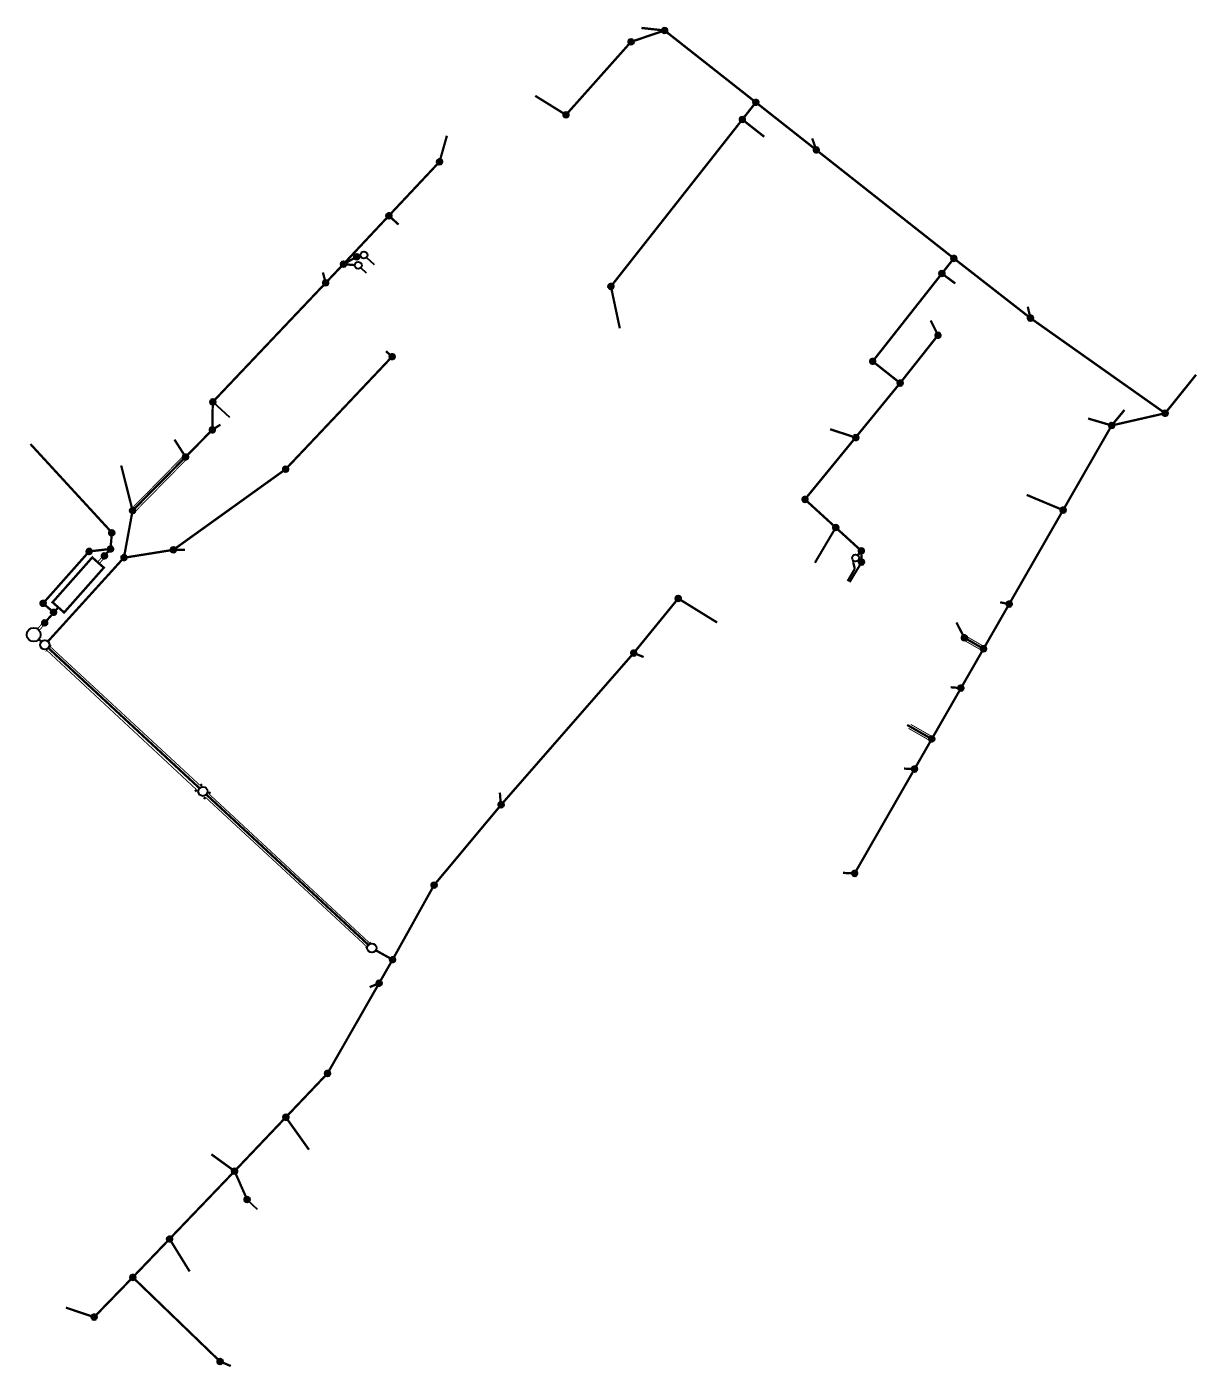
# Model space of a CAD drawing. Header units: metres. Extents: x 10736 to 10990, y -5488 to -5197.
import ezdxf

# ---------------------------------------------------------------- set-up
doc = ezdxf.new("R2010")
doc.units = ezdxf.units.M
doc.header["$MEASUREMENT"] = 0
doc.linetypes.add('CONTINUA', pattern=[0])
doc.linetypes.add('Cплошная', pattern=[0])
doc.layers.add('МГТ_НВК_К2_СЕТЬ', color=94, linetype='Cплошная', lineweight=40)

# ---------------------------------------------------------------- blocks, each defined once
blk = doc.blocks.new('*U104')
at = {"ltscale": 0.15}
h = blk.add_hatch(color=252, dxfattribs=at)
h.dxf.hatch_style = 1
h.paths.add_polyline_path([(10774.26, -5435.88, 1), (10773.26, -5435.88, 1)])
at = {"layer": 'МГТ_НВК_К2_СЕТЬ', "lineweight": 60, "ltscale": 0.15}
blk.add_lwpolyline([(10773.26, -5435.88, -1), (10774.26, -5435.88, -1), (10773.26, -5435.88, -3.132122)], format="xyb", dxfattribs=at)
at = {"layer": 'МГТ_НВК_К2_СЕТЬ', "lineweight": 53, "ltscale": 0.15}
blk.add_circle((10773.76, -5435.88), 0.5, dxfattribs=at)
blk = doc.blocks.new('*U105')
at = {"ltscale": 0.15}
h = blk.add_hatch(color=252, dxfattribs=at)
h.dxf.hatch_style = 1
h.paths.add_polyline_path([(10774.26, -5435.88, 1), (10773.26, -5435.88, 1)])
at = {"layer": 'МГТ_НВК_К2_СЕТЬ', "lineweight": 60, "ltscale": 0.15}
blk.add_lwpolyline([(10773.26, -5435.88, -1), (10774.26, -5435.88, -1), (10773.26, -5435.88, -3.132122)], format="xyb", dxfattribs=at)
at = {"layer": 'МГТ_НВК_К2_СЕТЬ', "lineweight": 53, "ltscale": 0.15}
blk.add_circle((10773.76, -5435.88), 0.5, dxfattribs=at)
blk = doc.blocks.new('*U106')
at = {"ltscale": 0.15}
h = blk.add_hatch(color=252, dxfattribs=at)
h.dxf.hatch_style = 1
h.paths.add_polyline_path([(10774.26, -5435.88, 1), (10773.26, -5435.88, 1)])
at = {"layer": 'МГТ_НВК_К2_СЕТЬ', "lineweight": 60, "ltscale": 0.15}
blk.add_lwpolyline([(10773.26, -5435.88, -1), (10774.26, -5435.88, -1), (10773.26, -5435.88, -3.132122)], format="xyb", dxfattribs=at)
at = {"layer": 'МГТ_НВК_К2_СЕТЬ', "lineweight": 53, "ltscale": 0.15}
blk.add_circle((10773.76, -5435.88), 0.5, dxfattribs=at)
blk = doc.blocks.new('*U107')
at = {"ltscale": 0.15}
h = blk.add_hatch(color=252, dxfattribs=at)
h.dxf.hatch_style = 1
h.paths.add_polyline_path([(10774.26, -5435.88, 1), (10773.26, -5435.88, 1)])
at = {"layer": 'МГТ_НВК_К2_СЕТЬ', "lineweight": 60, "ltscale": 0.15}
blk.add_lwpolyline([(10773.26, -5435.88, -1), (10774.26, -5435.88, -1), (10773.26, -5435.88, -3.132122)], format="xyb", dxfattribs=at)
at = {"layer": 'МГТ_НВК_К2_СЕТЬ', "lineweight": 53, "ltscale": 0.15}
blk.add_circle((10773.76, -5435.88), 0.5, dxfattribs=at)
blk = doc.blocks.new('*U108')
at = {"ltscale": 0.15}
h = blk.add_hatch(color=252, dxfattribs=at)
h.dxf.hatch_style = 1
h.paths.add_polyline_path([(10774.26, -5435.88, 1), (10773.26, -5435.88, 1)])
at = {"layer": 'МГТ_НВК_К2_СЕТЬ', "lineweight": 60, "ltscale": 0.15}
blk.add_lwpolyline([(10773.26, -5435.88, -1), (10774.26, -5435.88, -1), (10773.26, -5435.88, -3.132122)], format="xyb", dxfattribs=at)
at = {"layer": 'МГТ_НВК_К2_СЕТЬ', "lineweight": 53, "ltscale": 0.15}
blk.add_circle((10773.76, -5435.88), 0.5, dxfattribs=at)
blk = doc.blocks.new('*U109')
at = {"ltscale": 0.15}
h = blk.add_hatch(color=252, dxfattribs=at)
h.dxf.hatch_style = 1
h.paths.add_polyline_path([(10774.26, -5435.88, 1), (10773.26, -5435.88, 1)])
at = {"layer": 'МГТ_НВК_К2_СЕТЬ', "lineweight": 60, "ltscale": 0.15}
blk.add_lwpolyline([(10773.26, -5435.88, -1), (10774.26, -5435.88, -1), (10773.26, -5435.88, -3.132122)], format="xyb", dxfattribs=at)
at = {"layer": 'МГТ_НВК_К2_СЕТЬ', "lineweight": 53, "ltscale": 0.15}
blk.add_circle((10773.76, -5435.88), 0.5, dxfattribs=at)
blk = doc.blocks.new('*U110')
at = {"ltscale": 0.15}
h = blk.add_hatch(color=252, dxfattribs=at)
h.dxf.hatch_style = 1
h.paths.add_polyline_path([(10774.26, -5435.88, 1), (10773.26, -5435.88, 1)])
at = {"layer": 'МГТ_НВК_К2_СЕТЬ', "lineweight": 60, "ltscale": 0.15}
blk.add_lwpolyline([(10773.26, -5435.88, -1), (10774.26, -5435.88, -1), (10773.26, -5435.88, -3.132122)], format="xyb", dxfattribs=at)
at = {"layer": 'МГТ_НВК_К2_СЕТЬ', "lineweight": 53, "ltscale": 0.15}
blk.add_circle((10773.76, -5435.88), 0.5, dxfattribs=at)
blk = doc.blocks.new('*U111')
at = {"ltscale": 0.15}
h = blk.add_hatch(color=252, dxfattribs=at)
h.dxf.hatch_style = 1
h.paths.add_polyline_path([(10774.26, -5435.88, 1), (10773.26, -5435.88, 1)])
at = {"layer": 'МГТ_НВК_К2_СЕТЬ', "lineweight": 60, "ltscale": 0.15}
blk.add_lwpolyline([(10773.26, -5435.88, -1), (10774.26, -5435.88, -1), (10773.26, -5435.88, -3.132122)], format="xyb", dxfattribs=at)
at = {"layer": 'МГТ_НВК_К2_СЕТЬ', "lineweight": 53, "ltscale": 0.15}
blk.add_circle((10773.76, -5435.88), 0.5, dxfattribs=at)
blk = doc.blocks.new('*U112')
at = {"ltscale": 0.15}
h = blk.add_hatch(color=252, dxfattribs=at)
h.dxf.hatch_style = 1
h.paths.add_polyline_path([(10774.26, -5435.88, 1), (10773.26, -5435.88, 1)])
at = {"layer": 'МГТ_НВК_К2_СЕТЬ', "lineweight": 60, "ltscale": 0.15}
blk.add_lwpolyline([(10773.26, -5435.88, -1), (10774.26, -5435.88, -1), (10773.26, -5435.88, -3.132122)], format="xyb", dxfattribs=at)
at = {"layer": 'МГТ_НВК_К2_СЕТЬ', "lineweight": 53, "ltscale": 0.15}
blk.add_circle((10773.76, -5435.88), 0.5, dxfattribs=at)
blk = doc.blocks.new('*U113')
at = {"ltscale": 0.15}
h = blk.add_hatch(color=252, dxfattribs=at)
h.dxf.hatch_style = 1
h.paths.add_polyline_path([(10774.26, -5435.88, 1), (10773.26, -5435.88, 1)])
at = {"layer": 'МГТ_НВК_К2_СЕТЬ', "lineweight": 60, "ltscale": 0.15}
blk.add_lwpolyline([(10773.26, -5435.88, -1), (10774.26, -5435.88, -1), (10773.26, -5435.88, -3.132122)], format="xyb", dxfattribs=at)
at = {"layer": 'МГТ_НВК_К2_СЕТЬ', "lineweight": 53, "ltscale": 0.15}
blk.add_circle((10773.76, -5435.88), 0.5, dxfattribs=at)
blk = doc.blocks.new('*U114')
at = {"ltscale": 0.15}
h = blk.add_hatch(color=252, dxfattribs=at)
h.dxf.hatch_style = 1
h.paths.add_polyline_path([(10774.26, -5435.88, 1), (10773.26, -5435.88, 1)])
at = {"layer": 'МГТ_НВК_К2_СЕТЬ', "lineweight": 60, "ltscale": 0.15}
blk.add_lwpolyline([(10773.26, -5435.88, -1), (10774.26, -5435.88, -1), (10773.26, -5435.88, -3.132122)], format="xyb", dxfattribs=at)
at = {"layer": 'МГТ_НВК_К2_СЕТЬ', "lineweight": 53, "ltscale": 0.15}
blk.add_circle((10773.76, -5435.88), 0.5, dxfattribs=at)
blk = doc.blocks.new('*U115')
at = {"ltscale": 0.15}
h = blk.add_hatch(color=252, dxfattribs=at)
h.dxf.hatch_style = 1
h.paths.add_polyline_path([(10774.26, -5435.88, 1), (10773.26, -5435.88, 1)])
at = {"layer": 'МГТ_НВК_К2_СЕТЬ', "lineweight": 60, "ltscale": 0.15}
blk.add_lwpolyline([(10773.26, -5435.88, -1), (10774.26, -5435.88, -1), (10773.26, -5435.88, -3.132122)], format="xyb", dxfattribs=at)
at = {"layer": 'МГТ_НВК_К2_СЕТЬ', "lineweight": 53, "ltscale": 0.15}
blk.add_circle((10773.76, -5435.88), 0.5, dxfattribs=at)
blk = doc.blocks.new('*U116')
at = {"ltscale": 0.15}
h = blk.add_hatch(color=252, dxfattribs=at)
h.dxf.hatch_style = 1
h.paths.add_polyline_path([(10774.26, -5435.88, 1), (10773.26, -5435.88, 1)])
at = {"layer": 'МГТ_НВК_К2_СЕТЬ', "lineweight": 60, "ltscale": 0.15}
blk.add_lwpolyline([(10773.26, -5435.88, -1), (10774.26, -5435.88, -1), (10773.26, -5435.88, -3.132122)], format="xyb", dxfattribs=at)
at = {"layer": 'МГТ_НВК_К2_СЕТЬ', "lineweight": 53, "ltscale": 0.15}
blk.add_circle((10773.76, -5435.88), 0.5, dxfattribs=at)
blk = doc.blocks.new('*U117')
at = {"ltscale": 0.15}
h = blk.add_hatch(color=252, dxfattribs=at)
h.dxf.hatch_style = 1
h.paths.add_polyline_path([(10774.26, -5435.88, 1), (10773.26, -5435.88, 1)])
at = {"layer": 'МГТ_НВК_К2_СЕТЬ', "lineweight": 60, "ltscale": 0.15}
blk.add_lwpolyline([(10773.26, -5435.88, -1), (10774.26, -5435.88, -1), (10773.26, -5435.88, -3.132122)], format="xyb", dxfattribs=at)
at = {"layer": 'МГТ_НВК_К2_СЕТЬ', "lineweight": 53, "ltscale": 0.15}
blk.add_circle((10773.76, -5435.88), 0.5, dxfattribs=at)
blk = doc.blocks.new('*U118')
at = {"ltscale": 0.15}
h = blk.add_hatch(color=252, dxfattribs=at)
h.dxf.hatch_style = 1
h.paths.add_polyline_path([(10774.26, -5435.88, 1), (10773.26, -5435.88, 1)])
at = {"layer": 'МГТ_НВК_К2_СЕТЬ', "lineweight": 60, "ltscale": 0.15}
blk.add_lwpolyline([(10773.26, -5435.88, -1), (10774.26, -5435.88, -1), (10773.26, -5435.88, -3.132122)], format="xyb", dxfattribs=at)
at = {"layer": 'МГТ_НВК_К2_СЕТЬ', "lineweight": 53, "ltscale": 0.15}
blk.add_circle((10773.76, -5435.88), 0.5, dxfattribs=at)
blk = doc.blocks.new('*U119')
at = {"ltscale": 0.15}
h = blk.add_hatch(color=252, dxfattribs=at)
h.dxf.hatch_style = 1
h.paths.add_polyline_path([(10774.26, -5435.88, 1), (10773.26, -5435.88, 1)])
at = {"layer": 'МГТ_НВК_К2_СЕТЬ', "lineweight": 60, "ltscale": 0.15}
blk.add_lwpolyline([(10773.26, -5435.88, -1), (10774.26, -5435.88, -1), (10773.26, -5435.88, -3.132122)], format="xyb", dxfattribs=at)
at = {"layer": 'МГТ_НВК_К2_СЕТЬ', "lineweight": 53, "ltscale": 0.15}
blk.add_circle((10773.76, -5435.88), 0.5, dxfattribs=at)
blk = doc.blocks.new('*U120')
at = {"ltscale": 0.15}
h = blk.add_hatch(color=252, dxfattribs=at)
h.dxf.hatch_style = 1
h.paths.add_polyline_path([(10774.26, -5435.88, 1), (10773.26, -5435.88, 1)])
at = {"layer": 'МГТ_НВК_К2_СЕТЬ', "lineweight": 60, "ltscale": 0.15}
blk.add_lwpolyline([(10773.26, -5435.88, -1), (10774.26, -5435.88, -1), (10773.26, -5435.88, -3.132122)], format="xyb", dxfattribs=at)
at = {"layer": 'МГТ_НВК_К2_СЕТЬ', "lineweight": 53, "ltscale": 0.15}
blk.add_circle((10773.76, -5435.88), 0.5, dxfattribs=at)
blk = doc.blocks.new('*U121')
at = {"ltscale": 0.15}
h = blk.add_hatch(color=252, dxfattribs=at)
h.dxf.hatch_style = 1
h.paths.add_polyline_path([(10774.26, -5435.88, 1), (10773.26, -5435.88, 1)])
at = {"layer": 'МГТ_НВК_К2_СЕТЬ', "lineweight": 60, "ltscale": 0.15}
blk.add_lwpolyline([(10773.26, -5435.88, -1), (10774.26, -5435.88, -1), (10773.26, -5435.88, -3.132122)], format="xyb", dxfattribs=at)
at = {"layer": 'МГТ_НВК_К2_СЕТЬ', "lineweight": 53, "ltscale": 0.15}
blk.add_circle((10773.76, -5435.88), 0.5, dxfattribs=at)
blk = doc.blocks.new('*U122')
at = {"ltscale": 0.15}
h = blk.add_hatch(color=252, dxfattribs=at)
h.dxf.hatch_style = 1
h.paths.add_polyline_path([(10774.26, -5435.88, 1), (10773.26, -5435.88, 1)])
at = {"layer": 'МГТ_НВК_К2_СЕТЬ', "lineweight": 60, "ltscale": 0.15}
blk.add_lwpolyline([(10773.26, -5435.88, -1), (10774.26, -5435.88, -1), (10773.26, -5435.88, -3.132122)], format="xyb", dxfattribs=at)
at = {"layer": 'МГТ_НВК_К2_СЕТЬ', "lineweight": 53, "ltscale": 0.15}
blk.add_circle((10773.76, -5435.88), 0.5, dxfattribs=at)
blk = doc.blocks.new('*U123')
at = {"ltscale": 0.15}
h = blk.add_hatch(color=252, dxfattribs=at)
h.dxf.hatch_style = 1
h.paths.add_polyline_path([(10774.26, -5435.88, 1), (10773.26, -5435.88, 1)])
at = {"layer": 'МГТ_НВК_К2_СЕТЬ', "lineweight": 60, "ltscale": 0.15}
blk.add_lwpolyline([(10773.26, -5435.88, -1), (10774.26, -5435.88, -1), (10773.26, -5435.88, -3.132122)], format="xyb", dxfattribs=at)
at = {"layer": 'МГТ_НВК_К2_СЕТЬ', "lineweight": 53, "ltscale": 0.15}
blk.add_circle((10773.76, -5435.88), 0.5, dxfattribs=at)
blk = doc.blocks.new('*U124')
at = {"ltscale": 0.15}
h = blk.add_hatch(color=252, dxfattribs=at)
h.dxf.hatch_style = 1
h.paths.add_polyline_path([(10774.26, -5435.88, 1), (10773.26, -5435.88, 1)])
at = {"layer": 'МГТ_НВК_К2_СЕТЬ', "lineweight": 60, "ltscale": 0.15}
blk.add_lwpolyline([(10773.26, -5435.88, -1), (10774.26, -5435.88, -1), (10773.26, -5435.88, -3.132122)], format="xyb", dxfattribs=at)
at = {"layer": 'МГТ_НВК_К2_СЕТЬ', "lineweight": 53, "ltscale": 0.15}
blk.add_circle((10773.76, -5435.88), 0.5, dxfattribs=at)
blk = doc.blocks.new('*U125')
at = {"ltscale": 0.15}
h = blk.add_hatch(color=252, dxfattribs=at)
h.dxf.hatch_style = 1
h.paths.add_polyline_path([(10774.26, -5435.88, 1), (10773.26, -5435.88, 1)])
at = {"layer": 'МГТ_НВК_К2_СЕТЬ', "lineweight": 60, "ltscale": 0.15}
blk.add_lwpolyline([(10773.26, -5435.88, -1), (10774.26, -5435.88, -1), (10773.26, -5435.88, -3.132122)], format="xyb", dxfattribs=at)
at = {"layer": 'МГТ_НВК_К2_СЕТЬ', "lineweight": 53, "ltscale": 0.15}
blk.add_circle((10773.76, -5435.88), 0.5, dxfattribs=at)
blk = doc.blocks.new('*U126')
at = {"ltscale": 0.15}
h = blk.add_hatch(color=252, dxfattribs=at)
h.dxf.hatch_style = 1
h.paths.add_polyline_path([(10774.26, -5435.88, 1), (10773.26, -5435.88, 1)])
at = {"layer": 'МГТ_НВК_К2_СЕТЬ', "lineweight": 60, "ltscale": 0.15}
blk.add_lwpolyline([(10773.26, -5435.88, -1), (10774.26, -5435.88, -1), (10773.26, -5435.88, -3.132122)], format="xyb", dxfattribs=at)
at = {"layer": 'МГТ_НВК_К2_СЕТЬ', "lineweight": 53, "ltscale": 0.15}
blk.add_circle((10773.76, -5435.88), 0.5, dxfattribs=at)
blk = doc.blocks.new('*U127')
at = {"ltscale": 0.15}
h = blk.add_hatch(color=252, dxfattribs=at)
h.dxf.hatch_style = 1
h.paths.add_polyline_path([(10774.26, -5435.88, 1), (10773.26, -5435.88, 1)])
at = {"layer": 'МГТ_НВК_К2_СЕТЬ', "lineweight": 60, "ltscale": 0.15}
blk.add_lwpolyline([(10773.26, -5435.88, -1), (10774.26, -5435.88, -1), (10773.26, -5435.88, -3.132122)], format="xyb", dxfattribs=at)
at = {"layer": 'МГТ_НВК_К2_СЕТЬ', "lineweight": 53, "ltscale": 0.15}
blk.add_circle((10773.76, -5435.88), 0.5, dxfattribs=at)
blk = doc.blocks.new('*U128')
at = {"ltscale": 0.15}
h = blk.add_hatch(color=252, dxfattribs=at)
h.dxf.hatch_style = 1
h.paths.add_polyline_path([(10774.26, -5435.88, 1), (10773.26, -5435.88, 1)])
at = {"layer": 'МГТ_НВК_К2_СЕТЬ', "lineweight": 60, "ltscale": 0.15}
blk.add_lwpolyline([(10773.26, -5435.88, -1), (10774.26, -5435.88, -1), (10773.26, -5435.88, -3.132122)], format="xyb", dxfattribs=at)
at = {"layer": 'МГТ_НВК_К2_СЕТЬ', "lineweight": 53, "ltscale": 0.15}
blk.add_circle((10773.76, -5435.88), 0.5, dxfattribs=at)
blk = doc.blocks.new('*U129')
at = {"ltscale": 0.15}
h = blk.add_hatch(color=252, dxfattribs=at)
h.dxf.hatch_style = 1
h.paths.add_polyline_path([(10774.26, -5435.88, 1), (10773.26, -5435.88, 1)])
at = {"layer": 'МГТ_НВК_К2_СЕТЬ', "lineweight": 60, "ltscale": 0.15}
blk.add_lwpolyline([(10773.26, -5435.88, -1), (10774.26, -5435.88, -1), (10773.26, -5435.88, -3.132122)], format="xyb", dxfattribs=at)
at = {"layer": 'МГТ_НВК_К2_СЕТЬ', "lineweight": 53, "ltscale": 0.15}
blk.add_circle((10773.76, -5435.88), 0.5, dxfattribs=at)
blk = doc.blocks.new('*U130')
at = {"ltscale": 0.15}
h = blk.add_hatch(color=252, dxfattribs=at)
h.dxf.hatch_style = 1
h.paths.add_polyline_path([(10774.26, -5435.88, 1), (10773.26, -5435.88, 1)])
at = {"layer": 'МГТ_НВК_К2_СЕТЬ', "lineweight": 60, "ltscale": 0.15}
blk.add_lwpolyline([(10773.26, -5435.88, -1), (10774.26, -5435.88, -1), (10773.26, -5435.88, -3.132122)], format="xyb", dxfattribs=at)
at = {"layer": 'МГТ_НВК_К2_СЕТЬ', "lineweight": 53, "ltscale": 0.15}
blk.add_circle((10773.76, -5435.88), 0.5, dxfattribs=at)
blk = doc.blocks.new('*U131')
at = {"ltscale": 0.15}
h = blk.add_hatch(color=252, dxfattribs=at)
h.dxf.hatch_style = 1
h.paths.add_polyline_path([(10774.26, -5435.88, 1), (10773.26, -5435.88, 1)])
at = {"layer": 'МГТ_НВК_К2_СЕТЬ', "lineweight": 60, "ltscale": 0.15}
blk.add_lwpolyline([(10773.26, -5435.88, -1), (10774.26, -5435.88, -1), (10773.26, -5435.88, -3.132122)], format="xyb", dxfattribs=at)
at = {"layer": 'МГТ_НВК_К2_СЕТЬ', "lineweight": 53, "ltscale": 0.15}
blk.add_circle((10773.76, -5435.88), 0.5, dxfattribs=at)
blk = doc.blocks.new('*U132')
at = {"ltscale": 0.15}
h = blk.add_hatch(color=252, dxfattribs=at)
h.dxf.hatch_style = 1
h.paths.add_polyline_path([(10774.26, -5435.88, 1), (10773.26, -5435.88, 1)])
at = {"layer": 'МГТ_НВК_К2_СЕТЬ', "lineweight": 60, "ltscale": 0.15}
blk.add_lwpolyline([(10773.26, -5435.88, -1), (10774.26, -5435.88, -1), (10773.26, -5435.88, -3.132122)], format="xyb", dxfattribs=at)
at = {"layer": 'МГТ_НВК_К2_СЕТЬ', "lineweight": 53, "ltscale": 0.15}
blk.add_circle((10773.76, -5435.88), 0.5, dxfattribs=at)
blk = doc.blocks.new('*U69')
at = {"ltscale": 0.15}
h = blk.add_hatch(color=252, dxfattribs=at)
h.dxf.hatch_style = 1
h.paths.add_polyline_path([(10774.26, -5435.88, 1), (10773.26, -5435.88, 1)])
at = {"layer": 'МГТ_НВК_К2_СЕТЬ', "lineweight": 60, "ltscale": 0.15}
blk.add_lwpolyline([(10773.26, -5435.88, -1), (10774.26, -5435.88, -1), (10773.26, -5435.88, -3.132122)], format="xyb", dxfattribs=at)
at = {"layer": 'МГТ_НВК_К2_СЕТЬ', "lineweight": 53, "ltscale": 0.15}
blk.add_circle((10773.76, -5435.88), 0.5, dxfattribs=at)
blk = doc.blocks.new('*U70')
at = {"ltscale": 0.15}
h = blk.add_hatch(color=252, dxfattribs=at)
h.dxf.hatch_style = 1
h.paths.add_polyline_path([(10774.26, -5435.88, 1), (10773.26, -5435.88, 1)])
at = {"layer": 'МГТ_НВК_К2_СЕТЬ', "lineweight": 60, "ltscale": 0.15}
blk.add_lwpolyline([(10773.26, -5435.88, -1), (10774.26, -5435.88, -1), (10773.26, -5435.88, -3.132122)], format="xyb", dxfattribs=at)
at = {"layer": 'МГТ_НВК_К2_СЕТЬ', "lineweight": 53, "ltscale": 0.15}
blk.add_circle((10773.76, -5435.88), 0.5, dxfattribs=at)
blk = doc.blocks.new('*U71')
at = {"ltscale": 0.15}
h = blk.add_hatch(color=252, dxfattribs=at)
h.dxf.hatch_style = 1
h.paths.add_polyline_path([(10774.26, -5435.88, 1), (10773.26, -5435.88, 1)])
at = {"layer": 'МГТ_НВК_К2_СЕТЬ', "lineweight": 60, "ltscale": 0.15}
blk.add_lwpolyline([(10773.26, -5435.88, -1), (10774.26, -5435.88, -1), (10773.26, -5435.88, -3.132122)], format="xyb", dxfattribs=at)
at = {"layer": 'МГТ_НВК_К2_СЕТЬ', "lineweight": 53, "ltscale": 0.15}
blk.add_circle((10773.76, -5435.88), 0.5, dxfattribs=at)
blk = doc.blocks.new('*U72')
at = {"ltscale": 0.15}
h = blk.add_hatch(color=252, dxfattribs=at)
h.dxf.hatch_style = 1
h.paths.add_polyline_path([(10774.26, -5435.88, 1), (10773.26, -5435.88, 1)])
at = {"layer": 'МГТ_НВК_К2_СЕТЬ', "lineweight": 60, "ltscale": 0.15}
blk.add_lwpolyline([(10773.26, -5435.88, -1), (10774.26, -5435.88, -1), (10773.26, -5435.88, -3.132122)], format="xyb", dxfattribs=at)
at = {"layer": 'МГТ_НВК_К2_СЕТЬ', "lineweight": 53, "ltscale": 0.15}
blk.add_circle((10773.76, -5435.88), 0.5, dxfattribs=at)
blk = doc.blocks.new('*U73')
at = {"ltscale": 0.15}
h = blk.add_hatch(color=252, dxfattribs=at)
h.dxf.hatch_style = 1
h.paths.add_polyline_path([(10774.26, -5435.88, 1), (10773.26, -5435.88, 1)])
at = {"layer": 'МГТ_НВК_К2_СЕТЬ', "lineweight": 60, "ltscale": 0.15}
blk.add_lwpolyline([(10773.26, -5435.88, -1), (10774.26, -5435.88, -1), (10773.26, -5435.88, -3.132122)], format="xyb", dxfattribs=at)
at = {"layer": 'МГТ_НВК_К2_СЕТЬ', "lineweight": 53, "ltscale": 0.15}
blk.add_circle((10773.76, -5435.88), 0.5, dxfattribs=at)
blk = doc.blocks.new('*U74')
at = {"ltscale": 0.15}
h = blk.add_hatch(color=252, dxfattribs=at)
h.dxf.hatch_style = 1
h.paths.add_polyline_path([(10774.26, -5435.88, 1), (10773.26, -5435.88, 1)])
at = {"layer": 'МГТ_НВК_К2_СЕТЬ', "lineweight": 60, "ltscale": 0.15}
blk.add_lwpolyline([(10773.26, -5435.88, -1), (10774.26, -5435.88, -1), (10773.26, -5435.88, -3.132122)], format="xyb", dxfattribs=at)
at = {"layer": 'МГТ_НВК_К2_СЕТЬ', "lineweight": 53, "ltscale": 0.15}
blk.add_circle((10773.76, -5435.88), 0.5, dxfattribs=at)
blk = doc.blocks.new('*U75')
at = {"ltscale": 0.15}
h = blk.add_hatch(color=252, dxfattribs=at)
h.dxf.hatch_style = 1
h.paths.add_polyline_path([(10774.26, -5435.88, 1), (10773.26, -5435.88, 1)])
at = {"layer": 'МГТ_НВК_К2_СЕТЬ', "lineweight": 60, "ltscale": 0.15}
blk.add_lwpolyline([(10773.26, -5435.88, -1), (10774.26, -5435.88, -1), (10773.26, -5435.88, -3.132122)], format="xyb", dxfattribs=at)
at = {"layer": 'МГТ_НВК_К2_СЕТЬ', "lineweight": 53, "ltscale": 0.15}
blk.add_circle((10773.76, -5435.88), 0.5, dxfattribs=at)
blk = doc.blocks.new('*U76')
at = {"ltscale": 0.15}
h = blk.add_hatch(color=252, dxfattribs=at)
h.dxf.hatch_style = 1
h.paths.add_polyline_path([(10774.26, -5435.88, 1), (10773.26, -5435.88, 1)])
at = {"layer": 'МГТ_НВК_К2_СЕТЬ', "lineweight": 60, "ltscale": 0.15}
blk.add_lwpolyline([(10773.26, -5435.88, -1), (10774.26, -5435.88, -1), (10773.26, -5435.88, -3.132122)], format="xyb", dxfattribs=at)
at = {"layer": 'МГТ_НВК_К2_СЕТЬ', "lineweight": 53, "ltscale": 0.15}
blk.add_circle((10773.76, -5435.88), 0.5, dxfattribs=at)
blk = doc.blocks.new('*U77')
at = {"ltscale": 0.15}
h = blk.add_hatch(color=252, dxfattribs=at)
h.dxf.hatch_style = 1
h.paths.add_polyline_path([(10774.26, -5435.88, 1), (10773.26, -5435.88, 1)])
at = {"layer": 'МГТ_НВК_К2_СЕТЬ', "lineweight": 60, "ltscale": 0.15}
blk.add_lwpolyline([(10773.26, -5435.88, -1), (10774.26, -5435.88, -1), (10773.26, -5435.88, -3.132122)], format="xyb", dxfattribs=at)
at = {"layer": 'МГТ_НВК_К2_СЕТЬ', "lineweight": 53, "ltscale": 0.15}
blk.add_circle((10773.76, -5435.88), 0.5, dxfattribs=at)
blk = doc.blocks.new('*U78')
at = {"ltscale": 0.15}
h = blk.add_hatch(color=252, dxfattribs=at)
h.dxf.hatch_style = 1
h.paths.add_polyline_path([(10774.26, -5435.88, 1), (10773.26, -5435.88, 1)])
at = {"layer": 'МГТ_НВК_К2_СЕТЬ', "lineweight": 60, "ltscale": 0.15}
blk.add_lwpolyline([(10773.26, -5435.88, -1), (10774.26, -5435.88, -1), (10773.26, -5435.88, -3.132122)], format="xyb", dxfattribs=at)
at = {"layer": 'МГТ_НВК_К2_СЕТЬ', "lineweight": 53, "ltscale": 0.15}
blk.add_circle((10773.76, -5435.88), 0.5, dxfattribs=at)
blk = doc.blocks.new('*U79')
at = {"ltscale": 0.15}
h = blk.add_hatch(color=252, dxfattribs=at)
h.dxf.hatch_style = 1
h.paths.add_polyline_path([(10774.26, -5435.88, 1), (10773.26, -5435.88, 1)])
at = {"layer": 'МГТ_НВК_К2_СЕТЬ', "lineweight": 60, "ltscale": 0.15}
blk.add_lwpolyline([(10773.26, -5435.88, -1), (10774.26, -5435.88, -1), (10773.26, -5435.88, -3.132122)], format="xyb", dxfattribs=at)
at = {"layer": 'МГТ_НВК_К2_СЕТЬ', "lineweight": 53, "ltscale": 0.15}
blk.add_circle((10773.76, -5435.88), 0.5, dxfattribs=at)
blk = doc.blocks.new('*U80')
at = {"ltscale": 0.15}
h = blk.add_hatch(color=252, dxfattribs=at)
h.dxf.hatch_style = 1
h.paths.add_polyline_path([(10774.26, -5435.88, 1), (10773.26, -5435.88, 1)])
at = {"layer": 'МГТ_НВК_К2_СЕТЬ', "lineweight": 60, "ltscale": 0.15}
blk.add_lwpolyline([(10773.26, -5435.88, -1), (10774.26, -5435.88, -1), (10773.26, -5435.88, -3.132122)], format="xyb", dxfattribs=at)
at = {"layer": 'МГТ_НВК_К2_СЕТЬ', "lineweight": 53, "ltscale": 0.15}
blk.add_circle((10773.76, -5435.88), 0.5, dxfattribs=at)
blk = doc.blocks.new('*U81')
at = {"ltscale": 0.15}
h = blk.add_hatch(color=252, dxfattribs=at)
h.dxf.hatch_style = 1
h.paths.add_polyline_path([(10774.26, -5435.88, 1), (10773.26, -5435.88, 1)])
at = {"layer": 'МГТ_НВК_К2_СЕТЬ', "lineweight": 60, "ltscale": 0.15}
blk.add_lwpolyline([(10773.26, -5435.88, -1), (10774.26, -5435.88, -1), (10773.26, -5435.88, -3.132122)], format="xyb", dxfattribs=at)
at = {"layer": 'МГТ_НВК_К2_СЕТЬ', "lineweight": 53, "ltscale": 0.15}
blk.add_circle((10773.76, -5435.88), 0.5, dxfattribs=at)
blk = doc.blocks.new('*U82')
at = {"ltscale": 0.15}
h = blk.add_hatch(color=252, dxfattribs=at)
h.dxf.hatch_style = 1
h.paths.add_polyline_path([(10774.26, -5435.88, 1), (10773.26, -5435.88, 1)])
at = {"layer": 'МГТ_НВК_К2_СЕТЬ', "lineweight": 60, "ltscale": 0.15}
blk.add_lwpolyline([(10773.26, -5435.88, -1), (10774.26, -5435.88, -1), (10773.26, -5435.88, -3.132122)], format="xyb", dxfattribs=at)
at = {"layer": 'МГТ_НВК_К2_СЕТЬ', "lineweight": 53, "ltscale": 0.15}
blk.add_circle((10773.76, -5435.88), 0.5, dxfattribs=at)
blk = doc.blocks.new('*U83')
at = {"ltscale": 0.15}
h = blk.add_hatch(color=252, dxfattribs=at)
h.dxf.hatch_style = 1
h.paths.add_polyline_path([(10774.26, -5435.88, 1), (10773.26, -5435.88, 1)])
at = {"layer": 'МГТ_НВК_К2_СЕТЬ', "lineweight": 60, "ltscale": 0.15}
blk.add_lwpolyline([(10773.26, -5435.88, -1), (10774.26, -5435.88, -1), (10773.26, -5435.88, -3.132122)], format="xyb", dxfattribs=at)
at = {"layer": 'МГТ_НВК_К2_СЕТЬ', "lineweight": 53, "ltscale": 0.15}
blk.add_circle((10773.76, -5435.88), 0.5, dxfattribs=at)
blk = doc.blocks.new('*U84')
at = {"ltscale": 0.15}
h = blk.add_hatch(color=252, dxfattribs=at)
h.dxf.hatch_style = 1
h.paths.add_polyline_path([(10774.26, -5435.88, 1), (10773.26, -5435.88, 1)])
at = {"layer": 'МГТ_НВК_К2_СЕТЬ', "lineweight": 60, "ltscale": 0.15}
blk.add_lwpolyline([(10773.26, -5435.88, -1), (10774.26, -5435.88, -1), (10773.26, -5435.88, -3.132122)], format="xyb", dxfattribs=at)
at = {"layer": 'МГТ_НВК_К2_СЕТЬ', "lineweight": 53, "ltscale": 0.15}
blk.add_circle((10773.76, -5435.88), 0.5, dxfattribs=at)
blk = doc.blocks.new('*U85')
at = {"ltscale": 0.15}
h = blk.add_hatch(color=252, dxfattribs=at)
h.dxf.hatch_style = 1
h.paths.add_polyline_path([(10774.26, -5435.88, 1), (10773.26, -5435.88, 1)])
at = {"layer": 'МГТ_НВК_К2_СЕТЬ', "lineweight": 60, "ltscale": 0.15}
blk.add_lwpolyline([(10773.26, -5435.88, -1), (10774.26, -5435.88, -1), (10773.26, -5435.88, -3.132122)], format="xyb", dxfattribs=at)
at = {"layer": 'МГТ_НВК_К2_СЕТЬ', "lineweight": 53, "ltscale": 0.15}
blk.add_circle((10773.76, -5435.88), 0.5, dxfattribs=at)
blk = doc.blocks.new('*U87')
at = {"ltscale": 0.15}
h = blk.add_hatch(color=252, dxfattribs=at)
h.dxf.hatch_style = 1
h.paths.add_polyline_path([(10774.26, -5435.88, 1), (10773.26, -5435.88, 1)])
at = {"layer": 'МГТ_НВК_К2_СЕТЬ', "lineweight": 60, "ltscale": 0.15}
blk.add_lwpolyline([(10773.26, -5435.88, -1), (10774.26, -5435.88, -1), (10773.26, -5435.88, -3.132122)], format="xyb", dxfattribs=at)
at = {"layer": 'МГТ_НВК_К2_СЕТЬ', "lineweight": 53, "ltscale": 0.15}
blk.add_circle((10773.76, -5435.88), 0.5, dxfattribs=at)
blk = doc.blocks.new('*U88')
at = {"ltscale": 0.15}
h = blk.add_hatch(color=252, dxfattribs=at)
h.dxf.hatch_style = 1
h.paths.add_polyline_path([(10774.26, -5435.88, 1), (10773.26, -5435.88, 1)])
at = {"layer": 'МГТ_НВК_К2_СЕТЬ', "lineweight": 60, "ltscale": 0.15}
blk.add_lwpolyline([(10773.26, -5435.88, -1), (10774.26, -5435.88, -1), (10773.26, -5435.88, -3.132122)], format="xyb", dxfattribs=at)
at = {"layer": 'МГТ_НВК_К2_СЕТЬ', "lineweight": 53, "ltscale": 0.15}
blk.add_circle((10773.76, -5435.88), 0.5, dxfattribs=at)
blk = doc.blocks.new('*U89')
at = {"ltscale": 0.15}
h = blk.add_hatch(color=252, dxfattribs=at)
h.dxf.hatch_style = 1
h.paths.add_polyline_path([(10774.26, -5435.88, 1), (10773.26, -5435.88, 1)])
at = {"layer": 'МГТ_НВК_К2_СЕТЬ', "lineweight": 60, "ltscale": 0.15}
blk.add_lwpolyline([(10773.26, -5435.88, -1), (10774.26, -5435.88, -1), (10773.26, -5435.88, -3.132122)], format="xyb", dxfattribs=at)
at = {"layer": 'МГТ_НВК_К2_СЕТЬ', "lineweight": 53, "ltscale": 0.15}
blk.add_circle((10773.76, -5435.88), 0.5, dxfattribs=at)
blk = doc.blocks.new('*U90')
at = {"ltscale": 0.15}
h = blk.add_hatch(color=252, dxfattribs=at)
h.dxf.hatch_style = 1
h.paths.add_polyline_path([(10774.26, -5435.88, 1), (10773.26, -5435.88, 1)])
at = {"layer": 'МГТ_НВК_К2_СЕТЬ', "lineweight": 60, "ltscale": 0.15}
blk.add_lwpolyline([(10773.26, -5435.88, -1), (10774.26, -5435.88, -1), (10773.26, -5435.88, -3.132122)], format="xyb", dxfattribs=at)
at = {"layer": 'МГТ_НВК_К2_СЕТЬ', "lineweight": 53, "ltscale": 0.15}
blk.add_circle((10773.76, -5435.88), 0.5, dxfattribs=at)
blk = doc.blocks.new('*U91')
at = {"ltscale": 0.15}
h = blk.add_hatch(color=252, dxfattribs=at)
h.dxf.hatch_style = 1
h.paths.add_polyline_path([(10774.26, -5435.88, 1), (10773.26, -5435.88, 1)])
at = {"layer": 'МГТ_НВК_К2_СЕТЬ', "lineweight": 60, "ltscale": 0.15}
blk.add_lwpolyline([(10773.26, -5435.88, -1), (10774.26, -5435.88, -1), (10773.26, -5435.88, -3.132122)], format="xyb", dxfattribs=at)
at = {"layer": 'МГТ_НВК_К2_СЕТЬ', "lineweight": 53, "ltscale": 0.15}
blk.add_circle((10773.76, -5435.88), 0.5, dxfattribs=at)
blk = doc.blocks.new('*U92')
at = {"ltscale": 0.15}
h = blk.add_hatch(color=252, dxfattribs=at)
h.dxf.hatch_style = 1
h.paths.add_polyline_path([(10774.26, -5435.88, 1), (10773.26, -5435.88, 1)])
at = {"layer": 'МГТ_НВК_К2_СЕТЬ', "lineweight": 60, "ltscale": 0.15}
blk.add_lwpolyline([(10773.26, -5435.88, -1), (10774.26, -5435.88, -1), (10773.26, -5435.88, -3.132122)], format="xyb", dxfattribs=at)
at = {"layer": 'МГТ_НВК_К2_СЕТЬ', "lineweight": 53, "ltscale": 0.15}
blk.add_circle((10773.76, -5435.88), 0.5, dxfattribs=at)
blk = doc.blocks.new('*U93')
at = {"ltscale": 0.15}
h = blk.add_hatch(color=252, dxfattribs=at)
h.dxf.hatch_style = 1
h.paths.add_polyline_path([(10774.26, -5435.88, 1), (10773.26, -5435.88, 1)])
at = {"layer": 'МГТ_НВК_К2_СЕТЬ', "lineweight": 60, "ltscale": 0.15}
blk.add_lwpolyline([(10773.26, -5435.88, -1), (10774.26, -5435.88, -1), (10773.26, -5435.88, -3.132122)], format="xyb", dxfattribs=at)
at = {"layer": 'МГТ_НВК_К2_СЕТЬ', "lineweight": 53, "ltscale": 0.15}
blk.add_circle((10773.76, -5435.88), 0.5, dxfattribs=at)
blk = doc.blocks.new('*U94')
at = {"ltscale": 0.15}
h = blk.add_hatch(color=252, dxfattribs=at)
h.dxf.hatch_style = 1
h.paths.add_polyline_path([(10774.26, -5435.88, 1), (10773.26, -5435.88, 1)])
at = {"layer": 'МГТ_НВК_К2_СЕТЬ', "lineweight": 60, "ltscale": 0.15}
blk.add_lwpolyline([(10773.26, -5435.88, -1), (10774.26, -5435.88, -1), (10773.26, -5435.88, -3.132122)], format="xyb", dxfattribs=at)
at = {"layer": 'МГТ_НВК_К2_СЕТЬ', "lineweight": 53, "ltscale": 0.15}
blk.add_circle((10773.76, -5435.88), 0.5, dxfattribs=at)
blk = doc.blocks.new('*U95')
at = {"ltscale": 0.15}
h = blk.add_hatch(color=252, dxfattribs=at)
h.dxf.hatch_style = 1
h.paths.add_polyline_path([(10774.26, -5435.88, 1), (10773.26, -5435.88, 1)])
at = {"layer": 'МГТ_НВК_К2_СЕТЬ', "lineweight": 60, "ltscale": 0.15}
blk.add_lwpolyline([(10773.26, -5435.88, -1), (10774.26, -5435.88, -1), (10773.26, -5435.88, -3.132122)], format="xyb", dxfattribs=at)
at = {"layer": 'МГТ_НВК_К2_СЕТЬ', "lineweight": 53, "ltscale": 0.15}
blk.add_circle((10773.76, -5435.88), 0.5, dxfattribs=at)
blk = doc.blocks.new('*U96')
at = {"ltscale": 0.15}
h = blk.add_hatch(color=252, dxfattribs=at)
h.dxf.hatch_style = 1
h.paths.add_polyline_path([(10774.26, -5435.88, 1), (10773.26, -5435.88, 1)])
at = {"layer": 'МГТ_НВК_К2_СЕТЬ', "lineweight": 60, "ltscale": 0.15}
blk.add_lwpolyline([(10773.26, -5435.88, -1), (10774.26, -5435.88, -1), (10773.26, -5435.88, -3.132122)], format="xyb", dxfattribs=at)
at = {"layer": 'МГТ_НВК_К2_СЕТЬ', "lineweight": 53, "ltscale": 0.15}
blk.add_circle((10773.76, -5435.88), 0.5, dxfattribs=at)
blk = doc.blocks.new('*U97')
at = {"ltscale": 0.15}
h = blk.add_hatch(color=252, dxfattribs=at)
h.dxf.hatch_style = 1
h.paths.add_polyline_path([(10774.26, -5435.88, 1), (10773.26, -5435.88, 1)])
at = {"layer": 'МГТ_НВК_К2_СЕТЬ', "lineweight": 60, "ltscale": 0.15}
blk.add_lwpolyline([(10773.26, -5435.88, -1), (10774.26, -5435.88, -1), (10773.26, -5435.88, -3.132122)], format="xyb", dxfattribs=at)
at = {"layer": 'МГТ_НВК_К2_СЕТЬ', "lineweight": 53, "ltscale": 0.15}
blk.add_circle((10773.76, -5435.88), 0.5, dxfattribs=at)
blk = doc.blocks.new('*U98')
at = {"ltscale": 0.15}
h = blk.add_hatch(color=252, dxfattribs=at)
h.dxf.hatch_style = 1
h.paths.add_polyline_path([(10774.26, -5435.88, 1), (10773.26, -5435.88, 1)])
at = {"layer": 'МГТ_НВК_К2_СЕТЬ', "lineweight": 60, "ltscale": 0.15}
blk.add_lwpolyline([(10773.26, -5435.88, -1), (10774.26, -5435.88, -1), (10773.26, -5435.88, -3.132122)], format="xyb", dxfattribs=at)
at = {"layer": 'МГТ_НВК_К2_СЕТЬ', "lineweight": 53, "ltscale": 0.15}
blk.add_circle((10773.76, -5435.88), 0.5, dxfattribs=at)
blk = doc.blocks.new('*U99')
at = {"ltscale": 0.15}
h = blk.add_hatch(color=252, dxfattribs=at)
h.dxf.hatch_style = 1
h.paths.add_polyline_path([(10774.26, -5435.88, 1), (10773.26, -5435.88, 1)])
at = {"layer": 'МГТ_НВК_К2_СЕТЬ', "lineweight": 60, "ltscale": 0.15}
blk.add_lwpolyline([(10773.26, -5435.88, -1), (10774.26, -5435.88, -1), (10773.26, -5435.88, -3.132122)], format="xyb", dxfattribs=at)
at = {"layer": 'МГТ_НВК_К2_СЕТЬ', "lineweight": 53, "ltscale": 0.15}
blk.add_circle((10773.76, -5435.88), 0.5, dxfattribs=at)
blk = doc.blocks.new('*U100')
at = {"ltscale": 0.15}
h = blk.add_hatch(color=252, dxfattribs=at)
h.dxf.hatch_style = 1
h.paths.add_polyline_path([(10774.26, -5435.88, 1), (10773.26, -5435.88, 1)])
at = {"layer": 'МГТ_НВК_К2_СЕТЬ', "lineweight": 60, "ltscale": 0.15}
blk.add_lwpolyline([(10773.26, -5435.88, -1), (10774.26, -5435.88, -1), (10773.26, -5435.88, -3.132122)], format="xyb", dxfattribs=at)
at = {"layer": 'МГТ_НВК_К2_СЕТЬ', "lineweight": 53, "ltscale": 0.15}
blk.add_circle((10773.76, -5435.88), 0.5, dxfattribs=at)
blk = doc.blocks.new('*U101')
at = {"ltscale": 0.15}
h = blk.add_hatch(color=252, dxfattribs=at)
h.dxf.hatch_style = 1
h.paths.add_polyline_path([(10774.26, -5435.88, 1), (10773.26, -5435.88, 1)])
at = {"layer": 'МГТ_НВК_К2_СЕТЬ', "lineweight": 60, "ltscale": 0.15}
blk.add_lwpolyline([(10773.26, -5435.88, -1), (10774.26, -5435.88, -1), (10773.26, -5435.88, -3.132122)], format="xyb", dxfattribs=at)
at = {"layer": 'МГТ_НВК_К2_СЕТЬ', "lineweight": 53, "ltscale": 0.15}
blk.add_circle((10773.76, -5435.88), 0.5, dxfattribs=at)
blk = doc.blocks.new('*U102')
at = {"ltscale": 0.15}
h = blk.add_hatch(color=252, dxfattribs=at)
h.dxf.hatch_style = 1
h.paths.add_polyline_path([(10774.26, -5435.88, 1), (10773.26, -5435.88, 1)])
at = {"layer": 'МГТ_НВК_К2_СЕТЬ', "lineweight": 60, "ltscale": 0.15}
blk.add_lwpolyline([(10773.26, -5435.88, -1), (10774.26, -5435.88, -1), (10773.26, -5435.88, -3.132122)], format="xyb", dxfattribs=at)
at = {"layer": 'МГТ_НВК_К2_СЕТЬ', "lineweight": 53, "ltscale": 0.15}
blk.add_circle((10773.76, -5435.88), 0.5, dxfattribs=at)
blk = doc.blocks.new('*U103')
at = {"ltscale": 0.15}
h = blk.add_hatch(color=252, dxfattribs=at)
h.dxf.hatch_style = 1
h.paths.add_polyline_path([(10774.26, -5435.88, 1), (10773.26, -5435.88, 1)])
at = {"layer": 'МГТ_НВК_К2_СЕТЬ', "lineweight": 60, "ltscale": 0.15}
blk.add_lwpolyline([(10773.26, -5435.88, -1), (10774.26, -5435.88, -1), (10773.26, -5435.88, -3.132122)], format="xyb", dxfattribs=at)
at = {"layer": 'МГТ_НВК_К2_СЕТЬ', "lineweight": 53, "ltscale": 0.15}
blk.add_circle((10773.76, -5435.88), 0.5, dxfattribs=at)
blk = doc.blocks.new('*U86')
at = {"ltscale": 0.15}
h = blk.add_hatch(color=252, dxfattribs=at)
h.dxf.hatch_style = 1
h.paths.add_polyline_path([(10774.26, -5435.88, 1), (10773.26, -5435.88, 1)])
at = {"layer": 'МГТ_НВК_К2_СЕТЬ', "lineweight": 60, "ltscale": 0.15}
blk.add_lwpolyline([(10773.26, -5435.88, -1), (10774.26, -5435.88, -1), (10773.26, -5435.88, -3.132122)], format="xyb", dxfattribs=at)
at = {"layer": 'МГТ_НВК_К2_СЕТЬ', "lineweight": 53, "ltscale": 0.15}
blk.add_circle((10773.76, -5435.88), 0.5, dxfattribs=at)

msp = doc.modelspace()

# ---------------------------------------------------------------- linework, layer by layer
at = {"layer": 'МГТ_НВК_К2_СЕТЬ', "ltscale": 0.15}
for p, q in [((10809.62, -5247.01, 0), (10811.25, -5248.56, 0)), ((10808.39, -5249.28, 0), (10809.54, -5250.37, 0)), ((10776.25, -5278.39, 0), (10779.87, -5281.69, 0)), ((10906.97, -5313.26, 0), (10911.46, -5305.63, 0)), ((10914.54, -5317.44, 0), (10916.81, -5313.57, 0)), ((10915.24, -5313.15, 0), (10915.4, -5312.88, 0)), ((10914.1, -5317.19, 0), (10915.62, -5314.6, 0)), ((10785.96, -5453.63), (10783.81, -5451.57)), ((10785.96, -5453.63), (10783.81, -5451.57))]:
    msp.add_line(p, q, dxfattribs=at)
at = {"layer": 'МГТ_НВК_К2_СЕТЬ', "ltscale": 0.15, "const_width": 0.5}
for points, elevation in [([(10867.04, -5200.24), (10874.32, -5197.78)], 0), ([(10852.91, -5216.09), (10867.04, -5200.24)], 0), ([(10804.62, -5248.48), (10814.47, -5237.98)], 0), ([(10807.47, -5246.9), (10804.62, -5248.48)], 0), ([(10808.35, -5246.68), (10807.47, -5246.9)], 0), ([(10804.62, -5248.48), (10776.25, -5278.39)], 0), ([(10807.1, -5248.7), (10804.62, -5248.48)], 0), ([(10925.44, -5274.29), (10933.66, -5263.91)], 0), ([(10919.49, -5269.58), (10925.44, -5274.29)], 0), ([(10904.78, -5299.53), (10925.44, -5274.29)], 0), ([(10776.25, -5278.39), (10776.15, -5284.45)], 0), ([(10910.24, -5284.31), (10915.83, -5286.12)], 62.01), ([(10917.02, -5310.7), (10904.78, -5299.53)], 0), ([(10916.25, -5311.65), (10917.02, -5310.7)], 0), ([(10917.02, -5310.7), (10917.04, -5313.13)], 0), ([(10915.24, -5313.15), (10915.62, -5314.6)], 0), ([(10885.72, -5326.25), (10877.28, -5321.03), (10867.61, -5332.88), (10838.77, -5365.88), (10838.77, -5365.88)], 62.01), ([(10936.42, -5340.3), (10938.62, -5340.47)], 62.01)]:
    msp.add_lwpolyline(points, dxfattribs=dict(at, elevation=elevation))
at = {"layer": 'МГТ_НВК_К2_СЕТЬ', "ltscale": 0.15}
for points, const_width in [([(10869.3, -5197.23), (10874.32, -5197.78)], 0.5), ([(10907.24, -5223.7), (10874.32, -5197.78)], 0.5), ([(10846.24, -5211.96), (10852.91, -5216.09)], 0.5), ([(10862.67, -5253.32), (10894.13, -5213.37)], 0.5), ([(10895.95, -5220.84), (10891.19, -5217.1)], 0.5), ([(10827.07, -5220.62), (10825.48, -5226.26)], 0.5), ([(10906.36, -5221.21), (10907.24, -5223.7)], 0.5), ([(10907.24, -5223.7), (10937.1, -5247.23)], 0.5), ([(10814.47, -5237.98), (10825.48, -5226.26)], 0.5), ([(10816.59, -5239.9), (10814.47, -5237.98)], 0.5), ([(10919.49, -5269.58), (10937.1, -5247.23)], 0.5), ([(10937.1, -5247.23), (10953.72, -5260.18)], 0.5), ([(10800.15, -5250.28), (10800.75, -5252.53)], 0.5), ([(10937.42, -5252.68), (10934.51, -5250.52)], 0.5), ([(10864.6, -5262.41), (10862.67, -5253.32)], 0.5), ([(10953.15, -5257.72), (10953.72, -5260.18)], 0.5), ([(10932.07, -5260.71), (10933.66, -5263.91)], 0.5), ([(10953.72, -5260.18), (10982.97, -5280.84), (10982.97, -5280.84)], 0.5), ([(10813.84, -5267.37), (10815.17, -5268.56)], 0.5), ([(10792.07, -5292.98), (10815.17, -5268.56)], 0.5), ([(10982.97, -5280.84), (10989.68, -5272.49)], 0.5), ([(10966.25, -5281.98), (10971.36, -5283.49)], 0.5), ([(10974.14, -5280.13), (10971.36, -5283.49)], 0.5), ([(10971.36, -5283.49), (10982.97, -5280.84)], 0.5), ([(10776.15, -5284.45), (10758.84, -5301.96)], 0.5), ([(10777.91, -5283.31), (10776.15, -5284.45)], 0.5), ([(10928.57, -5358.05), (10971.36, -5283.49)], 0.5), ([(10736.67, -5287.52), (10754.35, -5306.74)], 0.5), ([(10767.94, -5286.56), (10770.34, -5290.33)], 0.5), ([(10756.37, -5292.18), (10758.84, -5301.96)], 0.5), ([(10792.07, -5292.98), (10767.69, -5310.48)], 0.5), ([(10952.92, -5298.56), (10960.81, -5301.86), (10960.81, -5301.86)], 0.5), ([(10758.84, -5301.96), (10756.97, -5312.17)], 0.5), ([(10754.05, -5310.29), (10754.35, -5306.74)], 0.5), ([(10739.42, -5322.09), (10749.42, -5310.82)], 0.5), ([(10749.42, -5310.82), (10754.05, -5310.29)], 0.5), ([(10753.05, -5311.42), (10754.05, -5310.29)], 0.5), ([(10756.94, -5312.2), (10767.69, -5310.48)], 0.5), ([(10770.2, -5310.46), (10767.69, -5310.48)], 0.5), ([(10740.47, -5330.35), (10756.97, -5312.17)], 0.5), ([(10752.27, -5311.99), (10751.23, -5313.15)], 0.2), ([(10752.66, -5312.29), (10751.6, -5313.48)], 0.2), ([(10741.7, -5324.04), (10739.42, -5322.09)], 0.5), ([(10947.14, -5321.86), (10949.11, -5322.25)], 0.5), ([(10742.73, -5322.97), (10739.76, -5326.32)], 0.5), ([(10739.27, -5326.44), (10738.18, -5327.62)], 0.2), ([(10739.63, -5326.8), (10738.56, -5327.96)], 0.2), ([(10937.67, -5326.25), (10939.39, -5329.56)], 0.5), ([(10738.5, -5329.89), (10739.07, -5330.42)], 0.5), ([(10939.39, -5329.56), (10943.55, -5331.95)], 0.5), ([(10740.54, -5331.77), (10773.38, -5362.22)], 0.5), ([(10869.78, -5333.74), (10867.61, -5332.88)], 0.5), ([(10926.97, -5348.47), (10932.31, -5351.53)], 0.5), ([(10913.02, -5380.58), (10915.58, -5380.69), (10928.57, -5358.04)], 0.5), ([(10926.27, -5357.95), (10928.57, -5358.05)], 0.5), ([(10774.84, -5363.57), (10810.04, -5396.21)], 0.5), ([(10838.57, -5363.15), (10838.77, -5365.88)], 0.5), ([(10838.77, -5365.88), (10824.28, -5383.24)], 0.5), ([(10815.28, -5399.41), (10824.28, -5383.24)], 0.5), ([(10811.64, -5397.39), (10815.28, -5399.41)], 0.5), ([(10801.16, -5424.09), (10812.35, -5404.53), (10815.28, -5399.41)], 0.5), ([(10810.31, -5405.37), (10812.35, -5404.53)], 0.5), ([(10780.98, -5445.3), (10792.11, -5433.6), (10801.16, -5424.09)], 0.5), ([(10797.13, -5440.65), (10792.11, -5433.6)], 0.5), ([(10775.94, -5441.64), (10780.98, -5445.3)], 0.5), ([(10758.89, -5468.34), (10780.98, -5445.3)], 0.5), ([(10783.7, -5451.46), (10780.98, -5445.3)], 0.5), ([(10771.23, -5467.07), (10766.87, -5460.01)], 0.5), ([(10750.5, -5476.97), (10758.89, -5468.34)], 0.5), ([(10758.89, -5468.34), (10777.83, -5486.6)], 0.5), ([(10744.35, -5474.91), (10750.5, -5476.97)], 0.5), ([(10780.17, -5487.59), (10777.83, -5486.6)], 0.5)]:
    msp.add_lwpolyline(points, dxfattribs=dict(at, const_width=const_width))
at = {"layer": 'МГТ_НВК_К2_СЕТЬ', "color": 7, "ltscale": 0.15, "const_width": 0.2}
for points in [[(10769.78, -5290.22), (10758.91, -5301.28)], [(10770.49, -5290.89), (10759.51, -5302.07)]]:
    msp.add_lwpolyline(points, dxfattribs=at)
at = {"layer": 'МГТ_НВК_К2_СЕТЬ', "ltscale": 0.15, "const_width": 0.5}
msp.add_lwpolyline([(10741.47, -5321.86), (10750.09, -5312.13), (10752.6, -5314.35), (10743.98, -5324.08)], close=True, dxfattribs=at)
at = {"layer": 'МГТ_НВК_К2_СЕТЬ', "color": 7, "linetype": 'CONTINUA', "lineweight": 30, "elevation": -62.01}
for points, const_width in [([(10773.58, -5361.67), (10740.96, -5331.48), (10741.19, -5331.22)], 0.2), ([(10772.77, -5362.57), (10740.21, -5332.26), (10739.97, -5332.52)], 0.2), ([(10772.75, -5362.55), (10772.41, -5362.91)], 0.5), ([(10773.92, -5361.31), (10773.58, -5361.67)], 0.5), ([(10775.72, -5363.02), (10775.38, -5363.39)], 0.5), ([(10810.55, -5395.56), (10810.31, -5395.82), (10775.35, -5363.38)], 0.2), ([(10774.68, -5364.17), (10774.34, -5364.54)], 0.5), ([(10809.35, -5396.77), (10809.59, -5396.51), (10774.68, -5364.18)], 0.2)]:
    msp.add_lwpolyline(points, dxfattribs=dict(at, const_width=const_width))
at = {"layer": 'МГТ_НВК_К2_СЕТЬ', "color": 7, "ltscale": 0.15, "const_width": 0.2, "elevation": 0}
for points in [[(10939.55, -5330.23), (10942.85, -5332.12)], [(10939.99, -5329.35), (10943.34, -5331.27)], [(10927.75, -5348.35), (10932.16, -5350.88)], [(10927.27, -5349.21), (10931.55, -5351.67)]]:
    msp.add_lwpolyline(points, dxfattribs=at)
at = {"layer": 'МГТ_НВК_К2_СЕТЬ', "ltscale": 0.15}
for centre, radius in [((10809.07, -5246.5, 0), 0.75), ((10807.84, -5248.76, 0), 0.75), ((10915.78, -5312.24, 0), 0.75), ((10737.38, -5328.89), 1.5), ((10739.8, -5331.09), 1), ((10774.11, -5362.9), 1), ((10810.78, -5396.89), 1)]:
    msp.add_circle(centre, radius, dxfattribs=at)

# ---------------------------------------------------------------- block references
at = {"layer": 'МГТ_НВК_К2_СЕТЬ'}
for name, p in [('*U78', (100.57, 238.1)), ('*U77', (93.29, 235.64, 0)), ('*U84', (120.37, 222.51)), ('*U76', (79.16, 219.79)), ('*U82', (117.44, 218.78)), ('*U71', (133.49, 212.18)), ('*U127', (51.73, 209.62)), ('*U126', (40.72, 197.9)), ('*U96', (33.73, 188.99, 0)), ('*U72', (163.34, 188.65)), ('*U97', (30.87, 187.4, 0.01)), ('*U95', (26.99, 183.35, 0.01)), ('*U83', (88.92, 182.56)), ('*U81', (160.75, 185.36)), ('*U79', (179.97, 175.7)), ('*U98', (159.9, 171.97, 0)), ('*U101', (41.42, 167.32, 0)), ('*U80', (145.73, 166.3)), ('*U73', (151.69, 161.59, 0)), ('*U111', (2.5, 157.49, 0)), ('*U75', (209.21, 155.04)), ('*U112', (2.39, 151.43, 0)), ('*U128', (2.39, 151.43, 0)), ('*U94', (197.6, 152.39)), ('*U70', (142.07, 149.76, 0)), ('*U125', (-3.42, 145.55, 0)), ('*U102', (18.31, 142.9)), ('*U69', (131.03, 136.34, 0)), ('*U113', (-14.91, 133.92)), ('*U93', (187.06, 134.02)), ('*U74', (137.7, 130.25, 0)), ('*U110', (-19.44, 129.1)), ('*U86', (-6.07, 125.41)), ('*U132', (143.26, 125.18, 0)), ('*U131', (143.29, 122.75, 0)), ('*U108', (103.52, 114.85, 62.01)), ('*U92', (175.36, 113.63)), ('*U90', (165.63, 106.32)), ('*U91', (169.79, 103.93)), ('*U107', (93.85, 103)), ('*U88', (164.87, 95.4)), ('*U89', (158.55, 84.35)), ('*U87', (154.81, 77.83)), ('*U106', (65.07, 70.09)), ('*U85', (141.82, 55.19)), ('*U120', (50.52, 52.64)), ('*U105', (41.52, 36.47)), ('*U121', (38.59, 31.35)), ('*U119', (27.4, 11.79)), ('*U100', (18.36, 2.28)), ('*U130', (7.23, -9.42)), ('*U104', (9.94, -15.58)), ('*U129', (9.94, -15.58)), ('*U99', (-6.88, -24.14)), ('*U124', (-14.87, -32.47)), ('*U123', (-23.26, -41.09)), ('*U122', (4.07, -50.72))]:
    msp.add_blockref(name, p, dxfattribs=at)
at = {"layer": 'МГТ_НВК_К2_СЕТЬ', "xscale": -1, "rotation": 274.9519775637456}
for name, p in [('*U117', (17095, -15575.14)), ('*U115', (17085.01, -15586.4))]:
    msp.add_blockref(name, p, dxfattribs=at)
at = {"layer": 'МГТ_НВК_К2_СЕТЬ', "rotation": 2}
for name, p in [('*U118', (-202.85, -253.73)), ('*U109', (-204.18, -255.22)), ('*U103', (-199.93, -255.6)), ('*U116', (-215.2, -267.47)), ('*U114', (-217.14, -269.75))]:
    msp.add_blockref(name, p, dxfattribs=at)

doc.saveas('drawing.dxf')
